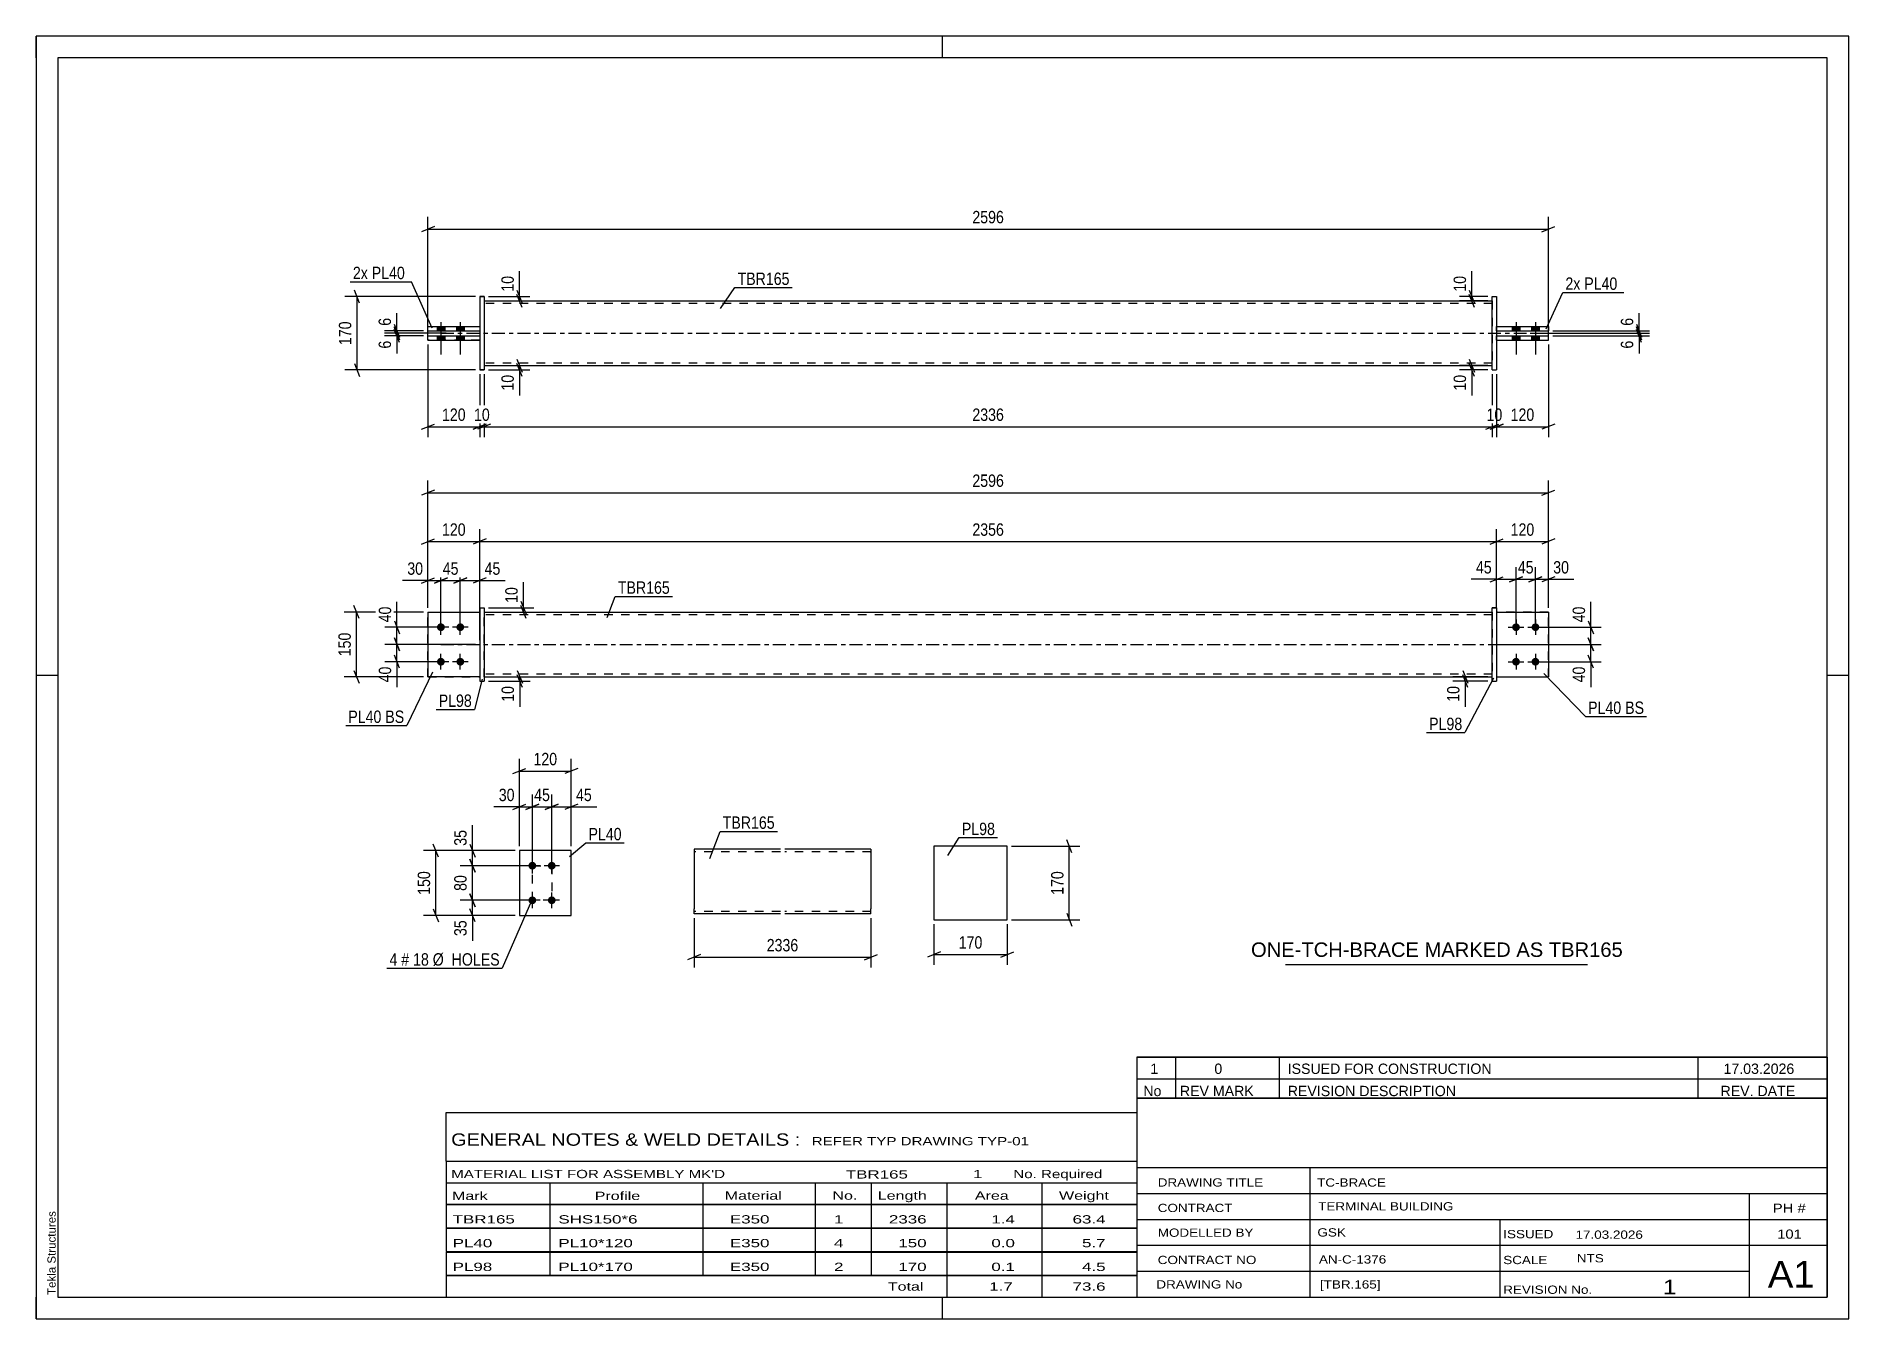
# Paper-space layout 'Layout1' of a CAD drawing. Header units: millimetres. Extents: x 0 to 420, y 0 to 297.
# The model-space entities are those that its viewports show. They can reach past a viewport. Long polylines and large blocks are cut down to what shows.
import ezdxf

# ---------------------------------------------------------------- set-up
doc = ezdxf.new("R2010")
doc.units = ezdxf.units.MM
doc.linetypes.add('DXK_LINE_DOT2', pattern=[3.9198, 1.9599, -1.9599])
doc.linetypes.add('DXK_LINE_DOT3', pattern=[5.9187, 2.979, -0.9799, 0.9799, -0.9799])
doc.layers.add('Viewport layer', color=7, linetype='Continuous', plot=False)
doc.styles.add('Arial', font='ARIAL.TTF', dxfattribs={"height": 0.2})
doc.styles.add('Arial Narrow', font='ARIALN.TTF', dxfattribs={"height": 0.2})

# ---------------------------------------------------------------- blocks, each defined once
blk = doc.blocks.new('Unknown-580582547-1163')
at = {"color": 5, "linetype": 'Continuous'}
for p, q in [((420, 297), (0, 297)), ((0, 297), (0, 0)), ((0, 292), (0, 297)), ((210, 292), (210, 297)), ((420, 0), (420, 297)), ((415, 292), (5, 292)), ((5, 292), (5, 5)), ((415, 5), (415, 292)), ((5, 149), (0, 149)), ((420, 149), (415, 149)), ((0, 0), (0, 5)), ((5, 5), (415, 5)), ((210, 0), (210, 5)), ((0, 0), (420, 0))]:
    blk.add_line(p, q, dxfattribs=at)
at = {"color": 174, "linetype": 'Continuous', "style": 'Arial'}
blk.add_text('Tekla Structures', height=1.9102, rotation=90, dxfattribs=at).set_placement((4.5, 5.5))
blk = doc.blocks.new('Part-580582547-1819 - 1792')
at = {"color": 2, "linetype": 'Continuous'}
for p, q in [((338.4, 163.65), (350.4, 163.65)), ((350.4, 163.65), (350.4, 148.65)), ((338.4, 148.65), (350.4, 148.65))]:
    blk.add_line(p, q, dxfattribs=at)
at = {"color": 7, "linetype": 'DXK_LINE_DOT2'}
blk.add_line((338.4, 163.65), (338.4, 148.65), dxfattribs=at)
blk = doc.blocks.new('Part-580582547-1799 - 1792')
at = {"color": 2, "linetype": 'Continuous'}
for p, q in [((338.4, 164.65), (337.4, 164.65)), ((337.4, 147.65), (337.4, 164.65)), ((338.4, 164.65), (338.4, 147.65)), ((337.4, 147.65), (337.4, 147.65)), ((337.4, 147.65), (338.4, 147.65))]:
    blk.add_line(p, q, dxfattribs=at)
at = {"color": 7, "linetype": 'DXK_LINE_DOT2'}
for p, q in [((337.4, 164.65), (337.4, 164.65)), ((337.4, 164.65), (338.4, 164.65)), ((338.4, 164.65), (338.4, 164.65)), ((337.4, 147.65), (338.4, 147.65))]:
    blk.add_line(p, q, dxfattribs=at)
blk = doc.blocks.new('Part-580582547-1804 - 1792')
at = {"color": 2, "linetype": 'Continuous'}
for p, q in [((90.77, 163.65), (102.77, 163.65)), ((90.77, 163.65), (90.77, 148.65)), ((102.77, 148.65), (90.77, 148.65)), ((90.77, 148.65), (90.77, 148.65))]:
    blk.add_line(p, q, dxfattribs=at)
at = {"color": 7, "linetype": 'DXK_LINE_DOT2'}
for p, q in [((90.77, 163.65), (102.77, 163.65)), ((102.77, 163.65), (102.77, 163.65)), ((102.77, 163.65), (102.77, 148.65)), ((90.77, 148.65), (102.77, 148.65))]:
    blk.add_line(p, q, dxfattribs=at)
blk = doc.blocks.new('Part-580582547-1809 - 1792')
at = {"color": 7, "linetype": 'DXK_LINE_DOT2'}
for p, q in [((90.77, 163.65), (102.77, 163.65)), ((90.77, 163.65), (102.77, 163.65)), ((90.77, 148.65), (90.77, 163.65)), ((102.77, 163.65), (102.77, 163.65)), ((102.77, 163.65), (102.77, 148.65)), ((90.77, 148.65), (102.77, 148.65)), ((102.77, 148.65), (90.77, 148.65)), ((90.77, 148.65), (90.77, 148.65))]:
    blk.add_line(p, q, dxfattribs=at)
blk = doc.blocks.new('Part-580582547-1814 - 1792')
at = {"color": 2, "linetype": 'Continuous'}
for p, q in [((102.77, 164.65), (103.77, 164.65)), ((102.77, 164.65), (102.77, 147.65)), ((103.77, 164.65), (103.77, 164.65)), ((103.77, 164.65), (103.77, 147.65)), ((102.77, 147.65), (103.77, 147.65))]:
    blk.add_line(p, q, dxfattribs=at)
at = {"color": 7, "linetype": 'DXK_LINE_DOT2'}
for p, q in [((102.77, 164.65), (103.77, 164.65)), ((102.77, 147.65), (103.77, 147.65))]:
    blk.add_line(p, q, dxfattribs=at)
blk = doc.blocks.new('Part-580582547-1824 - 1792')
at = {"color": 2, "linetype": 'Continuous'}
for p, q in [((103.77, 163.65), (337.4, 163.65)), ((103.77, 148.65), (337.4, 148.65))]:
    blk.add_line(p, q, dxfattribs=at)
at = {"color": 7, "linetype": 'DXK_LINE_DOT2'}
for p, q in [((103.77, 148.65), (103.77, 163.65)), ((337.4, 163.05), (103.77, 163.05)), ((337.4, 163.65), (337.4, 148.65)), ((337.4, 149.25), (103.77, 149.25))]:
    blk.add_line(p, q, dxfattribs=at)
at = {"color": 7, "linetype": 'DXK_LINE_DOT3'}
blk.add_line((93.77, 156.15), (347.4, 156.15), dxfattribs=at)
blk = doc.blocks.new('Bolt-580582547-1830 - 1792')
at = {"linetype": 'Continuous'}
for points in [[(342.9, 161.05, -1), (342.9, 159.25, -1)], [(347.4, 161.05, -1), (347.4, 159.25, -1)], [(342.9, 153.05, -1), (342.9, 151.25, -1)], [(347.4, 153.05, -1), (347.4, 151.25, -1)]]:
    blk.add_hatch(color=1, dxfattribs=at).paths.add_polyline_path(points)
at = {"color": 1, "linetype": 'Continuous'}
for p, q in [((341.1, 160.15), (344.7, 160.15)), ((342.9, 161.95), (342.9, 158.35)), ((345.6, 160.15), (349.2, 160.15)), ((347.4, 161.95), (347.4, 158.35)), ((341.1, 152.15), (344.7, 152.15)), ((342.9, 153.95), (342.9, 150.35)), ((345.6, 152.15), (349.2, 152.15)), ((347.4, 153.95), (347.4, 150.35))]:
    blk.add_line(p, q, dxfattribs=at)
blk = doc.blocks.new('Bolt-580582547-1831 - 1792')
at = {"linetype": 'Continuous'}
for points in [[(93.77, 161.05), (93.95, 161.03), (94.13, 160.97), (94.3, 160.88), (94.43, 160.75), (94.55, 160.6), (94.62, 160.43), (94.66, 160.24), (94.66, 160.05), (94.62, 159.87), (94.55, 159.7), (94.43, 159.55), (94.3, 159.42), (94.13, 159.33), (93.95, 159.27), (93.77, 159.25), (93.58, 159.27), (93.4, 159.33), (93.24, 159.42), (93.1, 159.55), (92.99, 159.7), (92.91, 159.87), (92.87, 160.05), (92.87, 160.24), (92.91, 160.43), (92.99, 160.6), (93.1, 160.75), (93.24, 160.88), (93.4, 160.97), (93.58, 161.03)], [(98.27, 161.05), (98.45, 161.03), (98.63, 160.97), (98.8, 160.88), (98.93, 160.75), (99.05, 160.6), (99.12, 160.43), (99.16, 160.24), (99.16, 160.05), (99.12, 159.87), (99.05, 159.7), (98.93, 159.55), (98.8, 159.42), (98.63, 159.33), (98.45, 159.27), (98.27, 159.25), (98.08, 159.27), (97.9, 159.33), (97.74, 159.42), (97.6, 159.55), (97.49, 159.7), (97.41, 159.87), (97.37, 160.05), (97.37, 160.24), (97.41, 160.43), (97.49, 160.6), (97.6, 160.75), (97.74, 160.88), (97.9, 160.97), (98.08, 161.03)], [(93.77, 153.05), (93.95, 153.03), (94.13, 152.97), (94.3, 152.88), (94.43, 152.75), (94.55, 152.6), (94.62, 152.43), (94.66, 152.24), (94.66, 152.05), (94.62, 151.87), (94.55, 151.7), (94.43, 151.55), (94.3, 151.42), (94.13, 151.33), (93.95, 151.27), (93.77, 151.25), (93.58, 151.27), (93.4, 151.33), (93.24, 151.42), (93.1, 151.55), (92.99, 151.7), (92.91, 151.87), (92.87, 152.05), (92.87, 152.24), (92.91, 152.43), (92.99, 152.6), (93.1, 152.75), (93.24, 152.88), (93.4, 152.97), (93.58, 153.03)], [(98.27, 153.05), (98.45, 153.03), (98.63, 152.97), (98.8, 152.88), (98.93, 152.75), (99.05, 152.6), (99.12, 152.43), (99.16, 152.24), (99.16, 152.05), (99.12, 151.87), (99.05, 151.7), (98.93, 151.55), (98.8, 151.42), (98.63, 151.33), (98.45, 151.27), (98.27, 151.25), (98.08, 151.27), (97.9, 151.33), (97.74, 151.42), (97.6, 151.55), (97.49, 151.7), (97.41, 151.87), (97.37, 152.05), (97.37, 152.24), (97.41, 152.43), (97.49, 152.6), (97.6, 152.75), (97.74, 152.88), (97.9, 152.97), (98.08, 153.03)]]:
    blk.add_hatch(color=1, dxfattribs=at).paths.add_polyline_path(points)
at = {"color": 1, "linetype": 'Continuous'}
for p, q in [((95.57, 160.15), (91.97, 160.15)), ((93.77, 158.35), (93.77, 161.95)), ((100.07, 160.15), (96.47, 160.15)), ((98.27, 158.35), (98.27, 161.95)), ((95.57, 152.15), (91.97, 152.15)), ((93.77, 150.35), (93.77, 153.95)), ((100.07, 152.15), (96.47, 152.15)), ((98.27, 150.35), (98.27, 153.95))]:
    blk.add_line(p, q, dxfattribs=at)
blk = doc.blocks.new('Part-580582547-1836 - 1792')
at = {"color": 7, "linetype": 'DXK_LINE_DOT2'}
for p, q in [((350.4, 163.65), (338.4, 163.65)), ((338.4, 163.65), (338.4, 148.65)), ((350.4, 148.65), (350.4, 163.65)), ((338.4, 148.65), (350.4, 148.65))]:
    blk.add_line(p, q, dxfattribs=at)
blk = doc.blocks.new('Part-580582547-2124 - 2115')
at = {"color": 2, "linetype": 'Continuous'}
for p, q in [((103.77, 235.72), (337.4, 235.72)), ((103.77, 220.72), (337.4, 220.72))]:
    blk.add_line(p, q, dxfattribs=at)
at = {"color": 7, "linetype": 'DXK_LINE_DOT2'}
for p, q in [((103.77, 235.72), (103.77, 220.72)), ((337.4, 235.72), (337.4, 220.72)), ((337.4, 235.12), (103.77, 235.12)), ((337.4, 221.32), (103.77, 221.32))]:
    blk.add_line(p, q, dxfattribs=at)
at = {"color": 7, "linetype": 'DXK_LINE_DOT3'}
blk.add_line((93.77, 228.22), (347.4, 228.22), dxfattribs=at)
blk = doc.blocks.new('Part-580582547-2125 - 2115')
at = {"color": 2, "linetype": 'Continuous'}
for p, q in [((337.4, 236.72), (337.4, 236.72)), ((337.4, 219.72), (337.4, 236.72)), ((337.4, 236.72), (338.4, 236.72)), ((338.4, 236.72), (338.4, 236.72)), ((338.4, 236.72), (338.4, 219.72)), ((337.4, 219.72), (338.4, 219.72)), ((337.4, 219.72), (337.4, 219.72)), ((338.4, 219.72), (338.4, 219.72))]:
    blk.add_line(p, q, dxfattribs=at)
at = {"color": 7, "linetype": 'DXK_LINE_DOT2'}
for p, q in [((337.4, 236.72), (337.4, 236.72)), ((337.4, 236.72), (338.4, 236.72)), ((337.4, 219.72), (338.4, 219.72))]:
    blk.add_line(p, q, dxfattribs=at)
blk = doc.blocks.new('Bolt-580582547-2118 - 2115')
at = {"linetype": 'Continuous'}
for points in [[(92.87, 228.82), (94.67, 228.82), (94.67, 229.82), (92.87, 229.82)], [(92.87, 228.82), (94.67, 228.82), (94.67, 229.82), (92.87, 229.82)], [(92.87, 226.62), (94.67, 226.62), (94.67, 227.62), (92.87, 227.62)], [(92.87, 226.62), (94.67, 226.62), (94.67, 227.62), (92.87, 227.62)], [(97.37, 228.82), (99.17, 228.82), (99.17, 229.82), (97.37, 229.82)], [(97.37, 228.82), (99.17, 228.82), (99.17, 229.82), (97.37, 229.82)], [(97.37, 226.62), (99.17, 226.62), (99.17, 227.62), (97.37, 227.62)], [(97.37, 226.62), (99.17, 226.62), (99.17, 227.62), (97.37, 227.62)]]:
    blk.add_hatch(color=1, dxfattribs=at).paths.add_polyline_path(points)
at = {"color": 1, "linetype": 'Continuous'}
for p, q in [((92.87, 229.82), (92.87, 228.82)), ((92.87, 229.82), (92.87, 228.82)), ((92.87, 227.62), (92.87, 226.62)), ((92.87, 227.62), (92.87, 226.62)), ((93.77, 230.82), (93.77, 223.32)), ((93.77, 230.82), (93.77, 223.32)), ((94.67, 229.82), (94.67, 228.82)), ((94.67, 229.82), (94.67, 228.82)), ((94.67, 227.62), (94.67, 226.62)), ((94.67, 227.62), (94.67, 226.62)), ((97.37, 229.82), (97.37, 228.82)), ((97.37, 229.82), (97.37, 228.82)), ((97.37, 227.62), (97.37, 226.62)), ((97.37, 227.62), (97.37, 226.62)), ((98.27, 230.82), (98.27, 223.32)), ((98.27, 230.82), (98.27, 223.32)), ((99.17, 229.82), (99.17, 228.82)), ((99.17, 229.82), (99.17, 228.82)), ((99.17, 227.62), (99.17, 226.62)), ((99.17, 227.62), (99.17, 226.62))]:
    blk.add_line(p, q, dxfattribs=at)
blk = doc.blocks.new('Part-580582547-2135 - 2115')
at = {"color": 2, "linetype": 'Continuous'}
for p, q in [((90.77, 229.82), (102.77, 229.82)), ((90.77, 228.82), (90.77, 229.82)), ((90.77, 228.82), (102.77, 228.82)), ((90.77, 228.82), (90.77, 228.82))]:
    blk.add_line(p, q, dxfattribs=at)
at = {"color": 7, "linetype": 'DXK_LINE_DOT2'}
for p, q in [((90.77, 229.82), (102.77, 229.82)), ((90.77, 229.82), (90.77, 229.82)), ((90.77, 228.82), (102.77, 228.82)), ((102.77, 229.82), (102.77, 228.82))]:
    blk.add_line(p, q, dxfattribs=at)
blk = doc.blocks.new('Bolt-580582547-2119 - 2115')
at = {"linetype": 'Continuous'}
for points in [[(343.8, 229.82), (342, 229.82), (342, 228.82), (343.8, 228.82)], [(343.8, 229.82), (342, 229.82), (342, 228.82), (343.8, 228.82)], [(343.8, 227.62), (342, 227.62), (342, 226.62), (343.8, 226.62)], [(343.8, 227.62), (342, 227.62), (342, 226.62), (343.8, 226.62)], [(348.3, 229.82), (346.5, 229.82), (346.5, 228.82), (348.3, 228.82)], [(348.3, 229.82), (346.5, 229.82), (346.5, 228.82), (348.3, 228.82)], [(348.3, 227.62), (346.5, 227.62), (346.5, 226.62), (348.3, 226.62)], [(348.3, 227.62), (346.5, 227.62), (346.5, 226.62), (348.3, 226.62)]]:
    blk.add_hatch(color=1, dxfattribs=at).paths.add_polyline_path(points)
at = {"color": 1, "linetype": 'Continuous'}
for p, q in [((342, 229.82), (342, 228.82)), ((342, 229.82), (342, 228.82)), ((342, 227.62), (342, 226.62)), ((342, 227.62), (342, 226.62)), ((342.9, 230.82), (342.9, 223.32)), ((342.9, 230.82), (342.9, 223.32)), ((343.8, 229.82), (343.8, 228.82)), ((343.8, 229.82), (343.8, 228.82)), ((343.8, 227.62), (343.8, 226.62)), ((343.8, 227.62), (343.8, 226.62)), ((346.5, 229.82), (346.5, 228.82)), ((346.5, 229.82), (346.5, 228.82)), ((346.5, 227.62), (346.5, 226.62)), ((346.5, 227.62), (346.5, 226.62)), ((347.4, 230.82), (347.4, 223.32)), ((347.4, 230.82), (347.4, 223.32)), ((348.3, 229.82), (348.3, 228.82)), ((348.3, 229.82), (348.3, 228.82)), ((348.3, 227.62), (348.3, 226.62)), ((348.3, 227.62), (348.3, 226.62))]:
    blk.add_line(p, q, dxfattribs=at)
blk = doc.blocks.new('Part-580582547-2130 - 2115')
at = {"color": 2, "linetype": 'Continuous'}
for p, q in [((90.77, 227.62), (102.77, 227.62)), ((90.77, 226.62), (90.77, 227.62)), ((90.77, 226.62), (102.77, 226.62)), ((90.77, 226.62), (90.77, 226.62))]:
    blk.add_line(p, q, dxfattribs=at)
at = {"color": 7, "linetype": 'DXK_LINE_DOT2'}
for p, q in [((90.77, 227.62), (102.77, 227.62)), ((102.77, 227.62), (102.77, 226.62)), ((102.77, 226.62), (90.77, 226.62))]:
    blk.add_line(p, q, dxfattribs=at)
blk = doc.blocks.new('Part-580582547-2136 - 2115')
at = {"color": 2, "linetype": 'Continuous'}
for p, q in [((102.77, 236.72), (103.77, 236.72)), ((102.77, 236.72), (102.77, 219.72)), ((103.77, 236.72), (103.77, 236.72)), ((103.77, 236.72), (103.77, 219.72)), ((103.77, 219.72), (102.77, 219.72)), ((102.77, 219.72), (102.77, 219.72))]:
    blk.add_line(p, q, dxfattribs=at)
at = {"color": 7, "linetype": 'DXK_LINE_DOT2'}
for p, q in [((103.77, 236.72), (102.77, 236.72)), ((103.77, 236.72), (103.77, 236.72)), ((102.77, 219.72), (103.77, 219.72))]:
    blk.add_line(p, q, dxfattribs=at)
blk = doc.blocks.new('Part-580582547-2141 - 2115')
at = {"color": 2, "linetype": 'Continuous'}
for p, q in [((338.4, 229.82), (350.4, 229.82)), ((338.4, 228.82), (350.4, 228.82)), ((350.4, 229.82), (350.4, 228.82))]:
    blk.add_line(p, q, dxfattribs=at)
at = {"color": 7, "linetype": 'DXK_LINE_DOT2'}
for p, q in [((338.4, 228.82), (338.4, 229.82)), ((338.4, 229.82), (350.4, 229.82)), ((338.4, 228.82), (350.4, 228.82)), ((350.4, 229.82), (350.4, 229.82))]:
    blk.add_line(p, q, dxfattribs=at)
blk = doc.blocks.new('Part-580582547-2146 - 2115')
at = {"color": 2, "linetype": 'Continuous'}
for p, q in [((338.4, 227.62), (350.4, 227.62)), ((350.4, 226.62), (350.4, 227.62)), ((338.4, 226.62), (350.4, 226.62))]:
    blk.add_line(p, q, dxfattribs=at)
at = {"color": 7, "linetype": 'DXK_LINE_DOT2'}
for p, q in [((338.4, 226.62), (338.4, 227.62)), ((338.4, 227.62), (350.4, 227.62)), ((338.4, 226.62), (350.4, 226.62))]:
    blk.add_line(p, q, dxfattribs=at)
blk = doc.blocks.new('Bolt-580582547-1445 - 1411')
at = {"linetype": 'Continuous'}
for points in [[(114.96, 104.01, -1), (114.96, 105.81, -1)], [(119.46, 104.01, -1), (119.46, 105.81, -1)], [(114.96, 96.01, -1), (114.96, 97.81, -1)], [(119.46, 96.01, -1), (119.46, 97.81, -1)]]:
    blk.add_hatch(color=1, dxfattribs=at).paths.add_polyline_path(points)
at = {"color": 1, "linetype": 'Continuous'}
for p, q in [((114.96, 103.11), (114.96, 106.71)), ((119.46, 103.11), (119.46, 106.71)), ((116.76, 104.91), (113.16, 104.91)), ((121.26, 104.91), (117.66, 104.91)), ((116.76, 96.91), (113.16, 96.91)), ((114.96, 95.11), (114.96, 98.71)), ((121.26, 96.91), (117.66, 96.91)), ((119.46, 95.11), (119.46, 98.71))]:
    blk.add_line(p, q, dxfattribs=at)
blk = doc.blocks.new('Part-580582547-1460 - 1411')
at = {"color": 2, "linetype": 'Continuous'}
for p, q in [((123.96, 108.41), (111.96, 108.41)), ((111.96, 108.41), (111.96, 93.41)), ((123.96, 93.41), (123.96, 108.41)), ((111.96, 93.41), (123.96, 93.41))]:
    blk.add_line(p, q, dxfattribs=at)
blk = doc.blocks.new('Part-580582547-1391 - 1375')
at = {"color": 2, "linetype": 'Continuous'}
for p, q in [((225, 109.41), (208, 109.41)), ((208, 109.41), (208, 92.41)), ((225, 92.41), (225, 109.41)), ((208, 92.41), (225, 92.41))]:
    blk.add_line(p, q, dxfattribs=at)
blk = doc.blocks.new('Part-580582547-1274 - 1255')
at = {"color": 2, "linetype": 'Continuous'}
for p, q in [((172.43, 108.73), (152.43, 108.73)), ((152.43, 108.73), (152.43, 94.93)), ((193.43, 108.73), (173.43, 108.73)), ((193.43, 108.73), (193.43, 94.93)), ((152.43, 94.08), (152.43, 94.93)), ((152.43, 93.82), (152.43, 94.08)), ((152.43, 93.73), (152.43, 93.82)), ((172.43, 93.73), (152.43, 93.73)), ((193.43, 93.73), (173.43, 93.73)), ((193.43, 93.73), (193.43, 94.93))]:
    blk.add_line(p, q, dxfattribs=at)
at = {"color": 7, "linetype": 'DXK_LINE_DOT2'}
for p, q in [((172.43, 108.13), (152.43, 108.13)), ((193.43, 108.13), (173.43, 108.13)), ((193.43, 108.13), (193.43, 108.09)), ((193.43, 108.09), (193.43, 108.13)), ((193.43, 107.99), (193.43, 108.09)), ((193.43, 108.09), (193.43, 107.99)), ((152.43, 94.47), (152.43, 94.93)), ((152.43, 94.08), (152.43, 94.7)), ((152.43, 94.33), (152.43, 94.38)), ((152.43, 94.33), (152.43, 94.38)), ((172.43, 94.33), (152.43, 94.33)), ((152.43, 93.73), (152.43, 93.73)), ((193.43, 94.33), (173.43, 94.33)), ((193.43, 94.38), (193.43, 94.7)), ((193.43, 94.33), (193.43, 94.38))]:
    blk.add_line(p, q, dxfattribs=at)
blk = doc.blocks.new('Rectangle-580582547-1569 - 1411')
at = {"color": 1, "linetype": 'DXK_LINE_DOT2'}
blk.add_lwpolyline([(114.96, 104.91), (119.46, 104.91), (119.46, 96.91), (114.96, 96.91), (114.96, 104.91)], close=True, dxfattribs=at)
blk = doc.blocks.new('StraightDimension-580582547-2011 - 1792')
at = {"color": 7, "linetype": 'Continuous'}
for p, q in [((98.27, 161.15), (98.27, 173.8)), ((102.77, 164.65), (102.77, 173.8)), ((96.77, 170.35), (99.77, 171.55)), ((98.27, 170.95), (102.77, 170.95)), ((104.27, 171.55), (101.27, 170.35))]:
    blk.add_line(p, q, dxfattribs=at)
at = {"color": 0}
blk.add_wipeout([(108.15, 171.7), (108.15, 175.9), (103.29, 175.9), (103.29, 171.7)], dxfattribs=at)
at = {"color": 7, "linetype": 'Continuous'}
blk.add_line((102.77, 170.95), (108.67, 170.95), dxfattribs=at)
blk.add_line((102.77, 170.95), (108.67, 170.95), dxfattribs=at)
at = {"color": 3, "style": 'Arial Narrow'}
blk.add_text('45', height=2.863, dxfattribs=at).set_placement((103.89, 172.3))
blk = doc.blocks.new('StraightDimension-580582547-1863 - 1792')
at = {"color": 7, "linetype": 'Continuous'}
for p, q in [((342.9, 161.15), (342.9, 174.09)), ((347.4, 161.15), (347.4, 174.09)), ((341.4, 170.64), (344.4, 171.84)), ((342.9, 171.24), (347.4, 171.24)), ((348.9, 171.84), (345.9, 170.64))]:
    blk.add_line(p, q, dxfattribs=at)
at = {"color": 0}
blk.add_wipeout([(347.57, 171.99), (347.57, 176.19), (342.72, 176.19), (342.72, 171.99)], dxfattribs=at)
at = {"color": 3, "style": 'Arial Narrow'}
blk.add_text('45', height=2.863, dxfattribs=at).set_placement((343.32, 172.59))
blk = doc.blocks.new('StraightDimension-580582547-1932 - 1792')
at = {"color": 7, "linetype": 'Continuous'}
for p, q in [((338.4, 164.65), (338.4, 182.83)), ((350.4, 164.65), (350.4, 182.83)), ((336.9, 179.38), (339.9, 180.58)), ((338.4, 179.98), (350.4, 179.98)), ((351.9, 180.58), (348.9, 179.38))]:
    blk.add_line(p, q, dxfattribs=at)
at = {"color": 0}
blk.add_wipeout([(347.74, 180.73), (347.74, 184.93), (341.05, 184.93), (341.05, 180.73)], dxfattribs=at)
at = {"color": 3, "style": 'Arial Narrow'}
blk.add_text('120', height=2.863, dxfattribs=at).set_placement((341.65, 181.33))
blk = doc.blocks.new('StraightDimension-580582547-1893 - 1792')
at = {"color": 7, "linetype": 'Continuous'}
for p, q in [((90.77, 164.65), (90.77, 194.15)), ((350.4, 164.65), (350.4, 194.15)), ((92.27, 191.9), (89.27, 190.7)), ((90.77, 191.3), (350.4, 191.3)), ((348.9, 190.7), (351.9, 191.9))]:
    blk.add_line(p, q, dxfattribs=at)
at = {"color": 0}
blk.add_wipeout([(224.84, 192.05), (224.84, 196.25), (216.32, 196.25), (216.32, 192.05)], dxfattribs=at)
at = {"color": 3, "style": 'Arial Narrow'}
blk.add_text('2596', height=2.863, dxfattribs=at).set_placement((216.92, 192.65))
blk = doc.blocks.new('StraightDimension-580582547-2057 - 1792')
at = {"color": 7, "linetype": 'Continuous'}
for p, q in [((101.77, 156.15), (80.74, 156.15)), ((82.99, 157.65), (84.19, 154.65)), ((83.59, 152.15), (83.59, 156.15)), ((92.77, 152.15), (80.74, 152.15)), ((84.19, 150.65), (82.99, 153.65))]:
    blk.add_line(p, q, dxfattribs=at)
at = {"color": 0}
blk.add_wipeout([(82.84, 151.62), (78.64, 151.62), (78.64, 146.77), (82.84, 146.77)], dxfattribs=at)
at = {"color": 7, "linetype": 'Continuous'}
blk.add_line((83.59, 152.15), (83.59, 146.24), dxfattribs=at)
blk.add_line((83.59, 152.15), (83.59, 146.24), dxfattribs=at)
at = {"color": 3, "style": 'Arial Narrow'}
blk.add_text('40', height=2.863, rotation=90.0002, dxfattribs=at).set_placement((82.24, 147.37))
blk = doc.blocks.new('StraightDimension-580582547-2028 - 1792')
at = {"color": 7, "linetype": 'Continuous'}
for p, q in [((74.83, 162.15), (73.63, 165.15)), ((89.77, 163.65), (71.38, 163.65)), ((74.23, 148.65), (74.23, 163.65)), ((89.77, 148.65), (71.38, 148.65)), ((73.63, 150.15), (74.83, 147.15))]:
    blk.add_line(p, q, dxfattribs=at)
at = {"color": 0}
blk.add_wipeout([(73.48, 159.49), (69.28, 159.49), (69.28, 152.81), (73.48, 152.81)], dxfattribs=at)
at = {"color": 3, "style": 'Arial Narrow'}
blk.add_text('150', height=2.863, rotation=90.0002, dxfattribs=at).set_placement((72.88, 153.41))
blk = doc.blocks.new('StraightDimension-580582547-1966 - 1792')
at = {"color": 7, "linetype": 'Continuous'}
for p, q in [((90.77, 164.65), (90.77, 182.83)), ((102.77, 157.15), (102.77, 182.83)), ((89.27, 179.38), (92.27, 180.58)), ((90.77, 179.98), (102.77, 179.98)), ((104.27, 180.58), (101.27, 179.38))]:
    blk.add_line(p, q, dxfattribs=at)
at = {"color": 0}
blk.add_wipeout([(100.11, 180.73), (100.11, 184.93), (93.42, 184.93), (93.42, 180.73)], dxfattribs=at)
at = {"color": 3, "style": 'Arial Narrow'}
blk.add_text('120', height=2.863, dxfattribs=at).set_placement((94.02, 181.33))
blk = doc.blocks.new('StraightDimension-580582547-1838 - 1792')
at = {"color": 7, "linetype": 'Continuous'}
for p, q in [((104.77, 164.65), (115.3, 164.65)), ((112.3, 166.15), (113.5, 163.15)), ((113.5, 162.15), (112.3, 165.15)), ((112.9, 163.65), (112.9, 164.65)), ((104.77, 163.65), (115.3, 163.65))]:
    blk.add_line(p, q, dxfattribs=at)
at = {"color": 0}
blk.add_wipeout([(112.15, 170.03), (107.95, 170.03), (107.95, 165.17), (112.15, 165.17)], dxfattribs=at)
at = {"color": 7, "linetype": 'Continuous'}
blk.add_line((112.9, 164.65), (112.9, 170.55), dxfattribs=at)
blk.add_line((112.9, 164.65), (112.9, 170.55), dxfattribs=at)
at = {"color": 3, "style": 'Arial Narrow'}
blk.add_text('10', height=2.863, rotation=90.0002, dxfattribs=at).set_placement((111.55, 165.77))
blk = doc.blocks.new('StraightDimension-580582547-1847 - 1792')
at = {"color": 7, "linetype": 'Continuous'}
for p, q in [((347.4, 161.15), (347.4, 174.09)), ((350.4, 164.65), (350.4, 174.09)), ((345.9, 170.64), (348.9, 171.84)), ((347.4, 171.24), (350.4, 171.24)), ((351.9, 171.84), (348.9, 170.64))]:
    blk.add_line(p, q, dxfattribs=at)
at = {"color": 0}
blk.add_wipeout([(355.78, 171.99), (355.78, 176.19), (350.92, 176.19), (350.92, 171.99)], dxfattribs=at)
at = {"color": 7, "linetype": 'Continuous'}
blk.add_line((350.4, 171.24), (356.3, 171.24), dxfattribs=at)
blk.add_line((350.4, 171.24), (356.3, 171.24), dxfattribs=at)
at = {"color": 3, "style": 'Arial Narrow'}
blk.add_text('30', height=2.863, dxfattribs=at).set_placement((351.52, 172.59))
blk = doc.blocks.new('StraightDimension-580582547-1876 - 1792')
at = {"color": 7, "linetype": 'Continuous'}
for p, q in [((338.4, 164.65), (338.4, 174.09)), ((342.9, 161.15), (342.9, 174.09)), ((336.9, 170.64), (339.9, 171.84)), ((338.4, 171.24), (342.9, 171.24)), ((344.4, 171.84), (341.4, 170.64))]:
    blk.add_line(p, q, dxfattribs=at)
at = {"color": 0}
blk.add_wipeout([(337.87, 171.99), (337.87, 176.19), (333.01, 176.19), (333.01, 171.99)], dxfattribs=at)
at = {"color": 7, "linetype": 'Continuous'}
blk.add_line((338.4, 171.24), (332.49, 171.24), dxfattribs=at)
blk.add_line((338.4, 171.24), (332.49, 171.24), dxfattribs=at)
at = {"color": 3, "style": 'Arial Narrow'}
blk.add_text('45', height=2.863, dxfattribs=at).set_placement((333.61, 172.59))
blk = doc.blocks.new('StraightDimension-580582547-2076 - 1792')
at = {"color": 7, "linetype": 'Continuous'}
for p, q in [((336.4, 148.65), (328.29, 148.65)), ((336.4, 147.65), (328.29, 147.65)), ((330.54, 150.15), (331.74, 147.15)), ((331.74, 146.15), (330.54, 149.15)), ((331.14, 147.65), (331.14, 148.65))]:
    blk.add_line(p, q, dxfattribs=at)
at = {"color": 0}
blk.add_wipeout([(330.39, 147.12), (326.19, 147.12), (326.19, 142.27), (330.39, 142.27)], dxfattribs=at)
at = {"color": 7, "linetype": 'Continuous'}
blk.add_line((331.14, 147.65), (331.14, 141.74), dxfattribs=at)
blk.add_line((331.14, 147.65), (331.14, 141.74), dxfattribs=at)
at = {"color": 3, "style": 'Arial Narrow'}
blk.add_text('10', height=2.863, rotation=90.0002, dxfattribs=at).set_placement((329.79, 142.87))
blk = doc.blocks.new('StraightDimension-580582547-1913 - 1792')
at = {"color": 7, "linetype": 'Continuous'}
for p, q in [((348.4, 160.15), (362.64, 160.15)), ((359.64, 161.65), (360.84, 158.65)), ((360.24, 156.15), (360.24, 160.15)), ((339.4, 156.15), (362.64, 156.15)), ((360.84, 154.65), (359.64, 157.65))]:
    blk.add_line(p, q, dxfattribs=at)
at = {"color": 0}
blk.add_wipeout([(359.49, 165.53), (355.29, 165.53), (355.29, 160.67), (359.49, 160.67)], dxfattribs=at)
at = {"color": 7, "linetype": 'Continuous'}
blk.add_line((360.24, 160.15), (360.24, 166.05), dxfattribs=at)
blk.add_line((360.24, 160.15), (360.24, 166.05), dxfattribs=at)
at = {"color": 3, "style": 'Arial Narrow'}
blk.add_text('40', height=2.863, rotation=90.0002, dxfattribs=at).set_placement((358.89, 161.27))
blk = doc.blocks.new('StraightDimension-580582547-1922 - 1792')
at = {"color": 7, "linetype": 'Continuous'}
for p, q in [((339.4, 156.15), (362.64, 156.15)), ((359.64, 157.65), (360.84, 154.65)), ((360.24, 152.15), (360.24, 156.15)), ((348.4, 152.15), (362.64, 152.15)), ((360.84, 150.65), (359.64, 153.65))]:
    blk.add_line(p, q, dxfattribs=at)
at = {"color": 0}
blk.add_wipeout([(359.49, 151.62), (355.29, 151.62), (355.29, 146.77), (359.49, 146.77)], dxfattribs=at)
at = {"color": 7, "linetype": 'Continuous'}
blk.add_line((360.24, 152.15), (360.24, 146.24), dxfattribs=at)
blk.add_line((360.24, 152.15), (360.24, 146.24), dxfattribs=at)
at = {"color": 3, "style": 'Arial Narrow'}
blk.add_text('40', height=2.863, rotation=90.0002, dxfattribs=at).set_placement((358.89, 147.37))
blk = doc.blocks.new('StraightDimension-580582547-1951 - 1792')
at = {"color": 7, "linetype": 'Continuous'}
for p, q in [((102.77, 157.15), (102.77, 182.83)), ((338.4, 164.65), (338.4, 182.83)), ((104.27, 180.58), (101.27, 179.38)), ((102.77, 179.98), (338.4, 179.98)), ((336.9, 179.38), (339.9, 180.58))]:
    blk.add_line(p, q, dxfattribs=at)
at = {"color": 0}
blk.add_wipeout([(224.84, 180.73), (224.84, 184.93), (216.32, 184.93), (216.32, 180.73)], dxfattribs=at)
at = {"color": 3, "style": 'Arial Narrow'}
blk.add_text('2356', height=2.863, dxfattribs=at).set_placement((216.92, 181.33))
blk = doc.blocks.new('StraightDimension-580582547-1982 - 1792')
at = {"color": 7, "linetype": 'Continuous'}
for p, q in [((90.77, 164.65), (90.77, 173.8)), ((93.77, 161.15), (93.77, 173.8)), ((89.27, 170.35), (92.27, 171.55)), ((90.77, 170.95), (93.77, 170.95)), ((95.27, 171.55), (92.27, 170.35))]:
    blk.add_line(p, q, dxfattribs=at)
at = {"color": 0}
blk.add_wipeout([(90.24, 171.7), (90.24, 175.9), (85.38, 175.9), (85.38, 171.7)], dxfattribs=at)
at = {"color": 7, "linetype": 'Continuous'}
blk.add_line((90.77, 170.95), (84.86, 170.95), dxfattribs=at)
blk.add_line((90.77, 170.95), (84.86, 170.95), dxfattribs=at)
at = {"color": 3, "style": 'Arial Narrow'}
blk.add_text('30', height=2.863, dxfattribs=at).set_placement((85.98, 172.3))
blk = doc.blocks.new('StraightDimension-580582547-1998 - 1792')
at = {"color": 7, "linetype": 'Continuous'}
for p, q in [((93.77, 161.15), (93.77, 173.8)), ((98.27, 161.15), (98.27, 173.8)), ((92.27, 170.35), (95.27, 171.55)), ((93.77, 170.95), (98.27, 170.95)), ((99.77, 171.55), (96.77, 170.35))]:
    blk.add_line(p, q, dxfattribs=at)
at = {"color": 0}
blk.add_wipeout([(98.44, 171.7), (98.44, 175.9), (93.59, 175.9), (93.59, 171.7)], dxfattribs=at)
at = {"color": 3, "style": 'Arial Narrow'}
blk.add_text('45', height=2.863, dxfattribs=at).set_placement((94.19, 172.3))
blk = doc.blocks.new('StraightDimension-580582547-2048 - 1792')
at = {"color": 7, "linetype": 'Continuous'}
for p, q in [((92.77, 160.15), (80.74, 160.15)), ((82.99, 161.65), (84.19, 158.65)), ((83.59, 156.15), (83.59, 160.15)), ((101.77, 156.15), (80.74, 156.15)), ((84.19, 154.65), (82.99, 157.65))]:
    blk.add_line(p, q, dxfattribs=at)
at = {"color": 0}
blk.add_wipeout([(82.84, 165.53), (78.64, 165.53), (78.64, 160.67), (82.84, 160.67)], dxfattribs=at)
at = {"color": 7, "linetype": 'Continuous'}
blk.add_line((83.59, 160.15), (83.59, 166.05), dxfattribs=at)
blk.add_line((83.59, 160.15), (83.59, 166.05), dxfattribs=at)
at = {"color": 3, "style": 'Arial Narrow'}
blk.add_text('40', height=2.863, rotation=90.0002, dxfattribs=at).set_placement((82.24, 161.27))
blk = doc.blocks.new('StraightDimension-580582547-2067 - 1792')
at = {"color": 7, "linetype": 'Continuous'}
for p, q in [((104.77, 148.65), (114.44, 148.65)), ((104.77, 147.65), (114.44, 147.65)), ((111.44, 150.15), (112.64, 147.15)), ((112.64, 146.15), (111.44, 149.15)), ((112.04, 147.65), (112.04, 148.65))]:
    blk.add_line(p, q, dxfattribs=at)
at = {"color": 0}
blk.add_wipeout([(111.29, 147.12), (107.09, 147.12), (107.09, 142.27), (111.29, 142.27)], dxfattribs=at)
at = {"color": 7, "linetype": 'Continuous'}
blk.add_line((112.04, 147.65), (112.04, 141.74), dxfattribs=at)
blk.add_line((112.04, 147.65), (112.04, 141.74), dxfattribs=at)
at = {"color": 3, "style": 'Arial Narrow'}
blk.add_text('10', height=2.863, rotation=90.0002, dxfattribs=at).set_placement((110.69, 142.87))
blk = doc.blocks.new('StraightDimension-580582547-2182 - 2115')
at = {"color": 7, "linetype": 'Continuous'}
for p, q in [((103.77, 218.72), (103.77, 204.18)), ((337.4, 218.72), (337.4, 204.18)), ((105.27, 207.18), (102.27, 205.98)), ((103.77, 206.58), (337.4, 206.58)), ((335.9, 205.98), (338.9, 207.18))]:
    blk.add_line(p, q, dxfattribs=at)
at = {"color": 0}
blk.add_wipeout([(224.84, 207.33), (224.84, 211.53), (216.32, 211.53), (216.32, 207.33)], dxfattribs=at)
at = {"color": 3, "style": 'Arial Narrow'}
blk.add_text('2336', height=2.863, dxfattribs=at).set_placement((216.92, 207.93))
blk = doc.blocks.new('StraightDimension-580582547-2199 - 2115')
at = {"color": 7, "linetype": 'Continuous'}
for p, q in [((90.77, 225.62), (90.77, 204.18)), ((102.77, 218.72), (102.77, 204.18)), ((89.27, 205.98), (92.27, 207.18)), ((90.77, 206.58), (102.77, 206.58)), ((104.27, 207.18), (101.27, 205.98))]:
    blk.add_line(p, q, dxfattribs=at)
at = {"color": 0}
blk.add_wipeout([(100.11, 207.33), (100.11, 211.53), (93.42, 211.53), (93.42, 207.33)], dxfattribs=at)
at = {"color": 3, "style": 'Arial Narrow'}
blk.add_text('120', height=2.863, dxfattribs=at).set_placement((94.02, 207.93))
blk = doc.blocks.new('StraightDimension-580582547-2250 - 2115')
at = {"color": 7, "linetype": 'Continuous'}
for p, q in [((346.15, 228.22), (373.8, 228.22)), ((351.4, 227.62), (373.8, 227.62)), ((370.8, 229.72), (372, 226.72)), ((372, 226.12), (370.8, 229.12)), ((371.4, 227.62), (371.4, 228.22))]:
    blk.add_line(p, q, dxfattribs=at)
at = {"color": 0}
blk.add_wipeout([(370.65, 227.1), (366.45, 227.1), (366.45, 224.07), (370.65, 224.07)], dxfattribs=at)
at = {"color": 7, "linetype": 'Continuous'}
blk.add_line((371.4, 227.62), (371.4, 223.55), dxfattribs=at)
blk.add_line((371.4, 227.62), (371.4, 223.55), dxfattribs=at)
at = {"color": 3, "style": 'Arial Narrow'}
blk.add_text('6', height=2.86, rotation=90.0002, dxfattribs=at).set_placement((370.05, 224.67))
blk = doc.blocks.new('StraightDimension-580582547-2148 - 2115')
at = {"color": 7, "linetype": 'Continuous'}
for p, q in [((104.77, 220.72), (114.4, 220.72)), ((104.77, 219.72), (114.4, 219.72)), ((111.4, 222.22), (112.6, 219.22)), ((112.6, 218.22), (111.4, 221.22)), ((112, 219.72), (112, 220.72))]:
    blk.add_line(p, q, dxfattribs=at)
at = {"color": 0}
blk.add_wipeout([(111.25, 219.2), (107.05, 219.2), (107.05, 214.34), (111.25, 214.34)], dxfattribs=at)
at = {"color": 7, "linetype": 'Continuous'}
blk.add_line((112, 219.72), (112, 213.82), dxfattribs=at)
blk.add_line((112, 219.72), (112, 213.82), dxfattribs=at)
at = {"color": 3, "style": 'Arial Narrow'}
blk.add_text('10', height=2.863, rotation=90.0002, dxfattribs=at).set_placement((110.65, 214.94))
blk = doc.blocks.new('StraightDimension-580582547-2158 - 2115')
at = {"color": 7, "linetype": 'Continuous'}
for p, q in [((101.77, 236.72), (71.49, 236.72)), ((74.94, 235.22), (73.74, 238.22)), ((74.34, 219.72), (74.34, 236.72)), ((101.77, 219.72), (71.49, 219.72)), ((73.74, 221.22), (74.94, 218.22))]:
    blk.add_line(p, q, dxfattribs=at)
at = {"color": 0}
blk.add_wipeout([(73.59, 231.57), (69.39, 231.57), (69.39, 224.88), (73.59, 224.88)], dxfattribs=at)
at = {"color": 3, "style": 'Arial Narrow'}
blk.add_text('170', height=2.863, rotation=90.0002, dxfattribs=at).set_placement((72.99, 225.48))
blk = doc.blocks.new('StraightDimension-580582547-2171 - 2115')
at = {"color": 7, "linetype": 'Continuous'}
for p, q in [((92.27, 252.94), (89.27, 251.74)), ((90.77, 227.62), (90.77, 255.19)), ((90.77, 252.34), (350.4, 252.34)), ((348.9, 251.74), (351.9, 252.94)), ((350.4, 227.62), (350.4, 255.19))]:
    blk.add_line(p, q, dxfattribs=at)
at = {"color": 0}
blk.add_wipeout([(224.84, 253.09), (224.84, 257.29), (216.32, 257.29), (216.32, 253.09)], dxfattribs=at)
at = {"color": 3, "style": 'Arial Narrow'}
blk.add_text('2596', height=2.863, dxfattribs=at).set_placement((216.92, 253.69))
blk = doc.blocks.new('StraightDimension-580582547-2190 - 2115')
at = {"color": 7, "linetype": 'Continuous'}
for p, q in [((102.77, 218.72), (102.77, 204.18)), ((103.77, 218.72), (103.77, 204.18)), ((101.27, 205.98), (104.27, 207.18)), ((105.27, 207.18), (102.27, 205.98)), ((102.77, 206.58), (103.77, 206.58))]:
    blk.add_line(p, q, dxfattribs=at)
at = {"color": 0}
blk.add_wipeout([(105.69, 207.33), (105.69, 211.53), (100.84, 211.53), (100.84, 207.33)], dxfattribs=at)
at = {"color": 3, "style": 'Arial Narrow'}
blk.add_text('10', height=2.863, dxfattribs=at).set_placement((101.44, 207.93))
blk = doc.blocks.new('StraightDimension-580582547-2209 - 2115')
at = {"color": 7, "linetype": 'Continuous'}
for p, q in [((337.4, 218.72), (337.4, 204.18)), ((338.4, 218.72), (338.4, 204.18)), ((335.9, 205.98), (338.9, 207.18)), ((339.9, 207.18), (336.9, 205.98)), ((337.4, 206.58), (338.4, 206.58))]:
    blk.add_line(p, q, dxfattribs=at)
at = {"color": 0}
blk.add_wipeout([(340.32, 207.33), (340.32, 211.53), (335.47, 211.53), (335.47, 207.33)], dxfattribs=at)
at = {"color": 3, "style": 'Arial Narrow'}
blk.add_text('10', height=2.863, dxfattribs=at).set_placement((336.07, 207.93))
blk = doc.blocks.new('StraightDimension-580582547-2218 - 2115')
at = {"color": 7, "linetype": 'Continuous'}
for p, q in [((350.4, 225.62), (350.4, 204.18)), ((338.4, 218.72), (338.4, 204.18)), ((336.9, 205.98), (339.9, 207.18)), ((338.4, 206.58), (350.4, 206.58)), ((351.9, 207.18), (348.9, 205.98))]:
    blk.add_line(p, q, dxfattribs=at)
at = {"color": 0}
blk.add_wipeout([(347.74, 207.33), (347.74, 211.53), (341.05, 211.53), (341.05, 207.33)], dxfattribs=at)
at = {"color": 3, "style": 'Arial Narrow'}
blk.add_text('120', height=2.863, dxfattribs=at).set_placement((341.65, 207.93))
blk = doc.blocks.new('StraightDimension-580582547-2229 - 2115')
at = {"color": 7, "linetype": 'Continuous'}
for p, q in [((336.4, 220.72), (329.81, 220.72)), ((336.4, 219.72), (329.81, 219.72)), ((332.06, 222.22), (333.26, 219.22)), ((333.26, 218.22), (332.06, 221.22)), ((332.66, 219.72), (332.66, 220.72))]:
    blk.add_line(p, q, dxfattribs=at)
at = {"color": 0}
blk.add_wipeout([(331.91, 219.2), (327.71, 219.2), (327.71, 214.34), (331.91, 214.34)], dxfattribs=at)
at = {"color": 7, "linetype": 'Continuous'}
blk.add_line((332.66, 219.72), (332.66, 213.82), dxfattribs=at)
blk.add_line((332.66, 219.72), (332.66, 213.82), dxfattribs=at)
at = {"color": 3, "style": 'Arial Narrow'}
blk.add_text('10', height=2.863, rotation=90.0002, dxfattribs=at).set_placement((331.31, 214.94))
blk = doc.blocks.new('StraightDimension-580582547-2239 - 2115')
at = {"color": 7, "linetype": 'Continuous'}
for p, q in [((104.77, 236.72), (114.4, 236.72)), ((104.77, 235.72), (114.4, 235.72)), ((111.4, 238.22), (112.6, 235.22)), ((112.6, 234.22), (111.4, 237.22)), ((112, 235.72), (112, 236.72))]:
    blk.add_line(p, q, dxfattribs=at)
at = {"color": 0}
blk.add_wipeout([(111.25, 242.1), (107.05, 242.1), (107.05, 237.25), (111.25, 237.25)], dxfattribs=at)
at = {"color": 7, "linetype": 'Continuous'}
blk.add_line((112, 236.72), (112, 242.63), dxfattribs=at)
blk.add_line((112, 236.72), (112, 242.63), dxfattribs=at)
at = {"color": 3, "style": 'Arial Narrow'}
blk.add_text('10', height=2.863, rotation=90.0002, dxfattribs=at).set_placement((110.65, 237.85))
blk = doc.blocks.new('StraightDimension-580582547-2259 - 2115')
at = {"color": 7, "linetype": 'Continuous'}
for p, q in [((346.15, 228.22), (373.8, 228.22)), ((351.4, 228.82), (373.8, 228.82)), ((370.8, 230.32), (372, 227.32)), ((372, 226.72), (370.8, 229.72)), ((371.4, 228.22), (371.4, 228.82))]:
    blk.add_line(p, q, dxfattribs=at)
at = {"color": 0}
blk.add_wipeout([(370.65, 232.38), (366.45, 232.38), (366.45, 229.35), (370.65, 229.35)], dxfattribs=at)
at = {"color": 7, "linetype": 'Continuous'}
blk.add_line((371.4, 228.82), (371.4, 232.9), dxfattribs=at)
blk.add_line((371.4, 228.82), (371.4, 232.9), dxfattribs=at)
at = {"color": 3, "style": 'Arial Narrow'}
blk.add_text('6', height=2.86, rotation=90.0002, dxfattribs=at).set_placement((370.05, 229.95))
blk = doc.blocks.new('StraightDimension-580582547-2268 - 2115')
at = {"color": 7, "linetype": 'Continuous'}
for p, q in [((336.4, 236.72), (329.81, 236.72)), ((336.4, 235.72), (329.81, 235.72)), ((332.06, 238.22), (333.26, 235.22)), ((333.26, 234.22), (332.06, 237.22)), ((332.66, 235.72), (332.66, 236.72))]:
    blk.add_line(p, q, dxfattribs=at)
at = {"color": 0}
blk.add_wipeout([(331.91, 242.1), (327.71, 242.1), (327.71, 237.25), (331.91, 237.25)], dxfattribs=at)
at = {"color": 7, "linetype": 'Continuous'}
blk.add_line((332.66, 236.72), (332.66, 242.63), dxfattribs=at)
blk.add_line((332.66, 236.72), (332.66, 242.63), dxfattribs=at)
at = {"color": 3, "style": 'Arial Narrow'}
blk.add_text('10', height=2.863, rotation=90.0002, dxfattribs=at).set_placement((331.31, 237.85))
blk = doc.blocks.new('StraightDimension-580582547-2279 - 2115')
at = {"color": 7, "linetype": 'Continuous'}
for p, q in [((95.02, 228.22), (80.7, 228.22)), ((89.77, 227.62), (80.7, 227.62)), ((82.95, 229.72), (84.15, 226.72)), ((84.15, 226.12), (82.95, 229.12)), ((83.55, 227.62), (83.55, 228.22))]:
    blk.add_line(p, q, dxfattribs=at)
at = {"color": 0}
blk.add_wipeout([(82.8, 227.1), (78.6, 227.1), (78.6, 224.07), (82.8, 224.07)], dxfattribs=at)
at = {"color": 7, "linetype": 'Continuous'}
blk.add_line((83.55, 227.62), (83.55, 223.55), dxfattribs=at)
blk.add_line((83.55, 227.62), (83.55, 223.55), dxfattribs=at)
at = {"color": 3, "style": 'Arial Narrow'}
blk.add_text('6', height=2.86, rotation=90.0002, dxfattribs=at).set_placement((82.2, 224.67))
blk = doc.blocks.new('StraightDimension-580582547-2289 - 2115')
at = {"color": 7, "linetype": 'Continuous'}
for p, q in [((89.77, 228.82), (80.7, 228.82)), ((95.02, 228.22), (80.7, 228.22)), ((82.95, 230.32), (84.15, 227.32)), ((84.15, 226.72), (82.95, 229.72)), ((83.55, 228.22), (83.55, 228.82))]:
    blk.add_line(p, q, dxfattribs=at)
at = {"color": 0}
blk.add_wipeout([(82.8, 232.38), (78.6, 232.38), (78.6, 229.35), (82.8, 229.35)], dxfattribs=at)
at = {"color": 7, "linetype": 'Continuous'}
blk.add_line((83.55, 228.82), (83.55, 232.9), dxfattribs=at)
blk.add_line((83.55, 228.82), (83.55, 232.9), dxfattribs=at)
at = {"color": 3, "style": 'Arial Narrow'}
blk.add_text('6', height=2.86, rotation=90.0002, dxfattribs=at).set_placement((82.2, 229.95))
blk = doc.blocks.new('StraightDimension-580582547-1556 - 1411')
at = {"color": 7, "linetype": 'Continuous'}
for p, q in [((113.96, 96.91), (98.22, 96.91)), ((100.47, 98.41), (101.67, 95.41)), ((101.07, 93.41), (101.07, 96.91)), ((110.96, 93.41), (98.22, 93.41)), ((101.67, 91.91), (100.47, 94.91))]:
    blk.add_line(p, q, dxfattribs=at)
at = {"color": 0}
blk.add_wipeout([(100.32, 92.88), (96.12, 92.88), (96.12, 88.02), (100.32, 88.02)], dxfattribs=at)
at = {"color": 7, "linetype": 'Continuous'}
blk.add_line((101.07, 93.41), (101.07, 87.5), dxfattribs=at)
blk.add_line((101.07, 93.41), (101.07, 87.5), dxfattribs=at)
at = {"color": 3, "style": 'Arial Narrow'}
blk.add_text('35', height=2.863, rotation=90.0002, dxfattribs=at).set_placement((99.72, 88.62))
blk = doc.blocks.new('StraightDimension-580582547-1492 - 1411')
at = {"color": 7, "linetype": 'Continuous'}
for p, q in [((113.46, 117.93), (116.46, 119.13)), ((114.96, 105.91), (114.96, 121.38)), ((114.96, 118.53), (119.46, 118.53)), ((120.96, 119.13), (117.96, 117.93)), ((119.46, 105.91), (119.46, 121.38))]:
    blk.add_line(p, q, dxfattribs=at)
at = {"color": 0}
blk.add_wipeout([(119.64, 119.28), (119.64, 123.48), (114.78, 123.48), (114.78, 119.28)], dxfattribs=at)
at = {"color": 3, "style": 'Arial Narrow'}
blk.add_text('45', height=2.863, dxfattribs=at).set_placement((115.38, 119.88))
blk = doc.blocks.new('StraightDimension-580582547-1462 - 1411')
at = {"color": 7, "linetype": 'Continuous'}
for p, q in [((110.46, 126.23), (113.46, 127.43)), ((111.96, 109.41), (111.96, 129.68)), ((111.96, 126.83), (123.96, 126.83)), ((125.46, 127.43), (122.46, 126.23)), ((123.96, 109.41), (123.96, 129.68))]:
    blk.add_line(p, q, dxfattribs=at)
at = {"color": 0}
blk.add_wipeout([(121.3, 127.58), (121.3, 131.78), (114.62, 131.78), (114.62, 127.58)], dxfattribs=at)
at = {"color": 3, "style": 'Arial Narrow'}
blk.add_text('120', height=2.863, dxfattribs=at).set_placement((115.22, 128.18))
blk = doc.blocks.new('StraightDimension-580582547-1479 - 1411')
at = {"color": 7, "linetype": 'Continuous'}
for p, q in [((117.96, 117.93), (120.96, 119.13)), ((119.46, 105.91), (119.46, 121.38)), ((119.46, 118.53), (123.96, 118.53)), ((125.46, 119.13), (122.46, 117.93)), ((123.96, 109.41), (123.96, 121.38))]:
    blk.add_line(p, q, dxfattribs=at)
at = {"color": 0}
blk.add_wipeout([(129.34, 119.28), (129.34, 123.48), (124.48, 123.48), (124.48, 119.28)], dxfattribs=at)
at = {"color": 7, "linetype": 'Continuous'}
blk.add_line((123.96, 118.53), (129.87, 118.53), dxfattribs=at)
blk.add_line((123.96, 118.53), (129.87, 118.53), dxfattribs=at)
at = {"color": 3, "style": 'Arial Narrow'}
blk.add_text('45', height=2.863, dxfattribs=at).set_placement((125.08, 119.88))
blk = doc.blocks.new('StraightDimension-580582547-1502 - 1411')
at = {"color": 7, "linetype": 'Continuous'}
for p, q in [((110.46, 117.93), (113.46, 119.13)), ((111.96, 109.41), (111.96, 121.38)), ((111.96, 118.53), (114.96, 118.53)), ((116.46, 119.13), (113.46, 117.93)), ((114.96, 105.91), (114.96, 121.38))]:
    blk.add_line(p, q, dxfattribs=at)
at = {"color": 0}
blk.add_wipeout([(111.43, 119.28), (111.43, 123.48), (106.58, 123.48), (106.58, 119.28)], dxfattribs=at)
at = {"color": 7, "linetype": 'Continuous'}
blk.add_line((111.96, 118.53), (106.05, 118.53), dxfattribs=at)
blk.add_line((111.96, 118.53), (106.05, 118.53), dxfattribs=at)
at = {"color": 3, "style": 'Arial Narrow'}
blk.add_text('30', height=2.863, dxfattribs=at).set_placement((107.18, 119.88))
blk = doc.blocks.new('StraightDimension-580582547-1516 - 1411')
at = {"color": 7, "linetype": 'Continuous'}
for p, q in [((93.21, 106.91), (92.01, 109.91)), ((110.96, 108.41), (89.76, 108.41)), ((92.61, 93.41), (92.61, 108.41)), ((110.96, 93.41), (89.76, 93.41)), ((92.01, 94.91), (93.21, 91.91))]:
    blk.add_line(p, q, dxfattribs=at)
at = {"color": 0}
blk.add_wipeout([(91.86, 104.25), (87.66, 104.25), (87.66, 97.56), (91.86, 97.56)], dxfattribs=at)
at = {"color": 3, "style": 'Arial Narrow'}
blk.add_text('150', height=2.863, rotation=90.0002, dxfattribs=at).set_placement((91.26, 98.16))
blk = doc.blocks.new('StraightDimension-580582547-1533 - 1411')
at = {"color": 7, "linetype": 'Continuous'}
for p, q in [((100.47, 109.91), (101.67, 106.91)), ((110.96, 108.41), (98.22, 108.41)), ((101.67, 103.41), (100.47, 106.41)), ((101.07, 104.91), (101.07, 108.41)), ((113.96, 104.91), (98.22, 104.91))]:
    blk.add_line(p, q, dxfattribs=at)
at = {"color": 0}
blk.add_wipeout([(100.32, 113.79), (96.12, 113.79), (96.12, 108.93), (100.32, 108.93)], dxfattribs=at)
at = {"color": 7, "linetype": 'Continuous'}
blk.add_line((101.07, 108.41), (101.07, 114.31), dxfattribs=at)
blk.add_line((101.07, 108.41), (101.07, 114.31), dxfattribs=at)
at = {"color": 3, "style": 'Arial Narrow'}
blk.add_text('35', height=2.863, rotation=90.0002, dxfattribs=at).set_placement((99.72, 109.53))
blk = doc.blocks.new('StraightDimension-580582547-1546 - 1411')
at = {"color": 7, "linetype": 'Continuous'}
for p, q in [((100.47, 106.41), (101.67, 103.41)), ((113.96, 104.91), (98.22, 104.91)), ((101.07, 96.91), (101.07, 104.91)), ((113.96, 96.91), (98.22, 96.91)), ((101.67, 95.41), (100.47, 98.41))]:
    blk.add_line(p, q, dxfattribs=at)
at = {"color": 0}
blk.add_wipeout([(100.32, 103.33), (96.12, 103.33), (96.12, 98.48), (100.32, 98.48)], dxfattribs=at)
at = {"color": 3, "style": 'Arial Narrow'}
blk.add_text('80', height=2.863, rotation=90.0002, dxfattribs=at).set_placement((99.72, 99.08))
blk = doc.blocks.new('StraightDimension-580582547-1403 - 1375')
at = {"color": 7, "linetype": 'Continuous'}
for p, q in [((208, 91.41), (208, 81.96)), ((225, 91.41), (225, 81.96)), ((209.5, 84.96), (206.5, 83.76)), ((208, 84.36), (225, 84.36)), ((223.5, 83.76), (226.5, 84.96))]:
    blk.add_line(p, q, dxfattribs=at)
at = {"color": 0}
blk.add_wipeout([(219.84, 85.11), (219.84, 89.31), (213.16, 89.31), (213.16, 85.11)], dxfattribs=at)
at = {"color": 3, "style": 'Arial Narrow'}
blk.add_text('170', height=2.863, dxfattribs=at).set_placement((213.76, 85.71))
blk = doc.blocks.new('StraightDimension-580582547-1393 - 1375')
at = {"color": 7, "linetype": 'Continuous'}
for p, q in [((226, 109.41), (241.79, 109.41)), ((239.99, 107.91), (238.79, 110.91)), ((239.39, 92.41), (239.39, 109.41)), ((226, 92.41), (241.79, 92.41)), ((238.79, 93.91), (239.99, 90.91))]:
    blk.add_line(p, q, dxfattribs=at)
at = {"color": 0}
blk.add_wipeout([(238.64, 104.25), (234.44, 104.25), (234.44, 97.56), (238.64, 97.56)], dxfattribs=at)
at = {"color": 3, "style": 'Arial Narrow'}
blk.add_text('170', height=2.863, rotation=90.0002, dxfattribs=at).set_placement((238.04, 98.16))
blk = doc.blocks.new('StraightDimension-580582547-1354 - 1255')
at = {"color": 7, "linetype": 'Continuous'}
for p, q in [((152.43, 92.73), (152.43, 81.33)), ((193.43, 92.73), (193.43, 81.33)), ((153.93, 84.33), (150.93, 83.13)), ((191.93, 83.13), (194.93, 84.33)), ((152.43, 83.73), (193.43, 83.73))]:
    blk.add_line(p, q, dxfattribs=at)
at = {"color": 0}
blk.add_wipeout([(177.19, 84.48), (177.19, 88.68), (168.67, 88.68), (168.67, 84.48)], dxfattribs=at)
at = {"color": 3, "style": 'Arial Narrow'}
blk.add_text('2336', height=2.863, dxfattribs=at).set_placement((169.27, 85.08))
blk = doc.blocks.new('Unknown-580582547-3703')
at = {"color": 7, "linetype": 'Continuous'}
for p, q in [((255, 51.05), (255, 5)), ((255, 51.05), (415, 51.05)), ((415, 51), (415, 5)), ((255, 35), (415, 35)), ((295.14, 35), (295.14, 5)), ((255, 29), (415, 29)), ((397, 5.05), (397, 29.05)), ((255, 23), (415, 23)), ((339.14, 23), (339.14, 5)), ((255, 17), (415, 17)), ((255, 11), (397, 11)), ((255, 5), (415, 5))]:
    blk.add_line(p, q, dxfattribs=at)
at = {"color": 7, "style": 'Arial Narrow'}
for s, height, width, p in [('DRAWING TITLE', 1.9089, 1.425378, (259.88, 30.61)), ('TC-BRACE', 1.909, 1.425378, (296.81, 30.59)), ('CONTRACT', 1.909, 1.425378, (259.88, 24.71)), ('TERMINAL BUILDING', 1.9089, 1.425378, (297.06, 25.07)), ('MODELLED BY', 1.9089, 1.425378, (259.88, 18.98)), ('GSK', 1.909, 1.425378, (296.88, 19.04)), ('ISSUED', 1.909, 1.425378, (339.94, 18.64)), ('17.03.2026', 1.909, 1.425378, (356.69, 18.52)), ('CONTRACT NO', 1.9089, 1.425378, (259.88, 12.66)), ('AN-C-1376', 1.909, 1.425378, (297.23, 12.78)), ('SCALE', 1.909, 1.425378, (339.94, 12.65)), ('A1', 6.204, 1.25, (401.24, 7.2)), ('DRAWING No', 1.909, 1.425378, (259.56, 7)), ('[TBR.165]', 1.909, 1.425378, (297.46, 6.99)), ('1', 3.34, 1.5, (376.91, 5.68)), ('REVISION No.', 1.9089, 1.425378, (339.94, 5.77))]:
    blk.add_text(s, height=height, dxfattribs=dict(at, width=width)).set_placement(p)
at = {"color": 7, "linetype": 'Continuous', "style": 'Arial Narrow'}
for s, height, width, p in [('PH #', 2.1, 1.42538, (402.4, 24.55)), ('101', 2.1, 1.42538, (403.41, 18.55)), ('NTS', 1.909, 1.425378, (357, 13.05))]:
    blk.add_text(s, height=height, dxfattribs=dict(at, width=width)).set_placement(p)
blk = doc.blocks.new('Unknown-580582547-3704')
at = {"color": 7, "linetype": 'Continuous'}
for p, q in [((255, 60.55), (415, 60.55)), ((415, 60.55), (255, 60.55)), ((255, 60.55), (255, 55.55)), ((264, 60.55), (264, 55.55)), ((288, 60.55), (288, 55.55)), ((385, 60.55), (385, 55.55)), ((415, 60.55), (415, 55.55)), ((255, 55.55), (415, 55.55)), ((255, 55.55), (255, 51.05)), ((255, 55.55), (415, 55.55)), ((264, 55.55), (264, 51.05)), ((288, 55.55), (288, 51.05)), ((385, 55.55), (385, 51.05)), ((415, 55.55), (415, 51.05)), ((415, 51.05), (255, 51.05))]:
    blk.add_line(p, q, dxfattribs=at)
at = {"color": 7, "linetype": 'Continuous', "style": 'Arial Narrow'}
for s, height, width, p in [('1', 2.39, 1.196471, (258.16, 56.7)), ('0', 2.39, 1.196471, (273, 56.7)), ('ISSUED FOR CONSTRUCTION', 2.3861, 1.196471, (290, 56.7)), ('17.03.2026', 2.386, 1.196471, (391, 56.7)), ('No', 2.386, 1.2, (256.54, 51.55)), ('REV MARK', 2.386, 1.2, (265, 51.55)), ('REVISION DESCRIPTION', 2.3861, 1.2, (290, 51.55)), ('REV. DATE', 2.386, 1.2, (390.28, 51.55))]:
    blk.add_text(s, height=height, dxfattribs=dict(at, width=width)).set_placement(p)
blk = doc.blocks.new('Unknown-580582547-3705')
at = {"color": 7, "linetype": 'Continuous'}
for p, q in [((95, 47.75), (255, 47.75)), ((95, 36.5), (95, 47.75)), ((255, 47.75), (255, 36.5)), ((95, 36.5), (255, 36.5)), ((95, 36.5), (95, 31.5)), ((255, 36.5), (255, 31.5)), ((95, 31.5), (255, 31.5)), ((95, 31.5), (95, 26.5)), ((119, 31.5), (119, 26.5)), ((154.5, 31.5), (154.5, 26.5)), ((180.5, 31.5), (180.5, 26.5)), ((193.5, 31.5), (193.5, 26.5)), ((211, 31.5), (211, 26.5)), ((233, 31.5), (233, 26.5)), ((255, 31.5), (255, 26.5)), ((95, 26.5), (255, 26.5)), ((95, 26.45), (95, 21.05)), ((95, 26.45), (255, 26.45)), ((119, 26.5), (119, 21)), ((154.5, 26.5), (154.5, 21)), ((180.5, 26.5), (180.5, 21)), ((193.5, 26.5), (193.5, 21)), ((211, 26.5), (211, 21)), ((233, 26.5), (233, 21)), ((255, 26.45), (255, 21.05)), ((95, 21.05), (255, 21.05)), ((119, 21), (119, 15.5)), ((154.5, 21), (154.5, 15.5)), ((180.5, 21), (180.5, 15.5)), ((193.5, 21), (193.5, 15.5)), ((211, 21), (211, 15.5)), ((233, 21), (233, 15.5)), ((95, 20.95), (95, 15.55)), ((95, 20.95), (255, 20.95)), ((255, 20.95), (255, 15.55)), ((95, 15.55), (255, 15.55)), ((95, 15.45), (95, 10.05)), ((95, 15.45), (255, 15.45)), ((119, 15.5), (119, 10)), ((154.5, 15.5), (154.5, 10)), ((180.5, 15.5), (180.5, 10)), ((193.5, 15.5), (193.5, 10)), ((211, 15.5), (211, 10)), ((233, 15.5), (233, 10)), ((255, 15.45), (255, 10.05)), ((95, 10.05), (255, 10.05)), ((95, 10), (255, 10)), ((95, 10), (95, 5)), ((211, 10), (211, 5)), ((233, 10), (233, 5)), ((255, 10), (255, 5)), ((95, 5), (255, 5))]:
    blk.add_line(p, q, dxfattribs=at)
at = {"color": 7, "style": 'Arial Narrow'}
for s, height, width, p in [('GENERAL NOTES & WELD DETAILS :', 2.8633, 1.4, (96.15, 40.06)), ('REFER TYP DRAWING TYP-01', 1.9089, 1.6, (179.7, 40.16)), ("MATERIAL LIST FOR ASSEMBLY MK'D", 1.9089, 1.6, (96.15, 32.56)), ('TBR165', 1.909, 1.794707, (187.59, 32.47)), ('1', 1.91, 1.794707, (217.08, 32.56)), ('No. Required', 1.9089, 1.6, (226.41, 32.56)), ('Mark', 1.909, 1.7, (96.34, 27.5)), ('Profile', 1.909, 1.7, (129.41, 27.5)), ('Material', 1.909, 1.7, (159.54, 27.56)), ('No.', 1.909, 1.7, (184.5, 27.56)), ('Length', 1.909, 1.7, (195, 27.56)), ('Area', 1.909, 1.7, (217.5, 27.56)), ('Weight', 1.909, 1.7, (237, 27.56))]:
    blk.add_text(s, height=height, dxfattribs=dict(at, width=width)).set_placement(p)
at = {"color": 7, "linetype": 'Continuous', "style": 'Arial Narrow'}
for s, height, width, p in [('TBR165', 1.909, 1.794707, (96.5, 22.06)), ('SHS150*6', 1.909, 1.794707, (121, 22.06)), ('E350', 1.909, 1.794707, (160.74, 22.06)), ('1', 1.91, 1.794707, (184.86, 22.06)), ('2336', 1.909, 1.794707, (197.58, 22.06)), ('1.4', 1.909, 1.794707, (221.32, 22.06)), ('63.4', 1.909, 1.794707, (240.14, 22.06)), ('PL40', 1.909, 1.794707, (96.5, 16.56)), ('PL10*120', 1.909, 1.794707, (121, 16.56)), ('E350', 1.909, 1.794707, (160.74, 16.56)), ('4', 1.91, 1.794707, (184.86, 16.56)), ('150', 1.909, 1.794707, (199.77, 16.56)), ('0.0', 1.909, 1.794707, (221.32, 16.56)), ('5.7', 1.909, 1.794707, (242.33, 16.56)), ('PL98', 1.909, 1.794707, (96.5, 11.06)), ('PL10*170', 1.909, 1.794707, (121, 11.06)), ('E350', 1.909, 1.794707, (160.74, 11.06)), ('2', 1.91, 1.794707, (184.86, 11.06)), ('170', 1.909, 1.794707, (199.77, 11.06)), ('0.1', 1.909, 1.794707, (221.32, 11.06)), ('4.5', 1.909, 1.794707, (242.33, 11.06)), ('Total', 1.909, 1.7, (197.33, 6.5)), ('1.7', 1.909, 1.794707, (220.83, 6.5)), ('73.6', 1.909, 1.794707, (240.14, 6.5))]:
    blk.add_text(s, height=height, dxfattribs=dict(at, width=width)).set_placement(p)
blk = doc.blocks.new('Unknown-580582547-3706')
at = {"color": 7, "linetype": 'Continuous'}
blk.add_line((289.5, 82.05), (359.5, 82.05), dxfattribs=at)
at = {"color": 7, "style": 'Arial'}
blk.add_text('ONE-TCH-BRACE MARKED AS TBR165', height=3.3428, dxfattribs=at).set_placement((281.49, 83.8))
blk = doc.blocks.new('Mark-580582547-1810 - 1792')
at = {"color": 0}
blk.add_wipeout([(100.94, 141.7), (100.94, 144.7), (93.26, 144.7), (93.26, 141.7)], dxfattribs=at)
blk.add_wipeout([(100.94, 141.7), (100.94, 144.7), (93.26, 144.7), (93.26, 141.7)], dxfattribs=at)
at = {"color": 30, "linetype": 'Continuous'}
for p in [(103.3, 148.14), (92.66, 141.1)]:
    blk.add_line(p, (101.54, 141.1), dxfattribs=at)
at = {"color": 3, "style": 'Arial Narrow'}
blk.add_text('PL98', height=2.863, dxfattribs=at).set_placement((93.26, 141.7))
blk = doc.blocks.new('Mark-580582547-1795 - 1792')
at = {"color": 0}
blk.add_wipeout([(330.45, 136.33), (330.45, 139.33), (322.77, 139.33), (322.77, 136.33)], dxfattribs=at)
blk.add_wipeout([(330.45, 136.33), (330.45, 139.33), (322.77, 139.33), (322.77, 136.33)], dxfattribs=at)
at = {"color": 30, "linetype": 'Continuous'}
for p in [(337.7, 148.34), (322.17, 135.73)]:
    blk.add_line(p, (331.05, 135.73), dxfattribs=at)
at = {"color": 3, "style": 'Arial Narrow'}
blk.add_text('PL98', height=2.863, dxfattribs=at).set_placement((322.77, 136.33))
blk = doc.blocks.new('Mark-580582547-1820 - 1792')
at = {"color": 0}
blk.add_wipeout([(146.82, 167.89), (146.82, 170.89), (134.77, 170.89), (134.77, 167.89)], dxfattribs=at)
blk.add_wipeout([(146.82, 167.89), (146.82, 170.89), (134.77, 170.89), (134.77, 167.89)], dxfattribs=at)
at = {"color": 30, "linetype": 'Continuous'}
for p, q in [((132.27, 162.39), (134.17, 167.29)), ((134.17, 167.29), (147.42, 167.29))]:
    blk.add_line(p, q, dxfattribs=at)
at = {"color": 3, "style": 'Arial Narrow'}
blk.add_text('TBR165', height=2.863, dxfattribs=at).set_placement((134.77, 167.89))
blk = doc.blocks.new('MarkSet-580582547-2100 - 1792')
at = {"color": 0}
blk.add_wipeout([(367.29, 140.07), (367.29, 143.07), (359.61, 143.07), (359.61, 140.07)], dxfattribs=at)
blk.add_wipeout([(367.29, 140.07), (367.29, 143.07), (359.61, 143.07), (359.61, 140.07)], dxfattribs=at)
at = {"color": 30, "linetype": 'Continuous'}
blk.add_line((349.33, 149.44), (359.01, 139.47), dxfattribs=at)
at = {"color": 0}
blk.add_wipeout([(372.57, 140.07), (372.57, 143.07), (368.19, 143.07), (368.19, 140.07)], dxfattribs=at)
blk.add_wipeout([(372.57, 140.07), (372.57, 143.07), (368.19, 143.07), (368.19, 140.07)], dxfattribs=at)
at = {"color": 30, "linetype": 'Continuous'}
blk.add_line((359.01, 139.47), (373.17, 139.47), dxfattribs=at)
at = {"color": 3, "style": 'Arial Narrow'}
for s, p in [('PL40', (359.61, 140.07)), ('BS', (368.19, 140.07))]:
    blk.add_text(s, height=2.863, dxfattribs=at).set_placement(p)
blk = doc.blocks.new('MarkSet-580582547-2106 - 1792')
at = {"color": 0}
blk.add_wipeout([(79.98, 137.98), (79.98, 140.98), (72.31, 140.98), (72.31, 137.98)], dxfattribs=at)
blk.add_wipeout([(79.98, 137.98), (79.98, 140.98), (72.31, 140.98), (72.31, 137.98)], dxfattribs=at)
blk.add_wipeout([(85.27, 137.98), (85.27, 140.98), (80.88, 140.98), (80.88, 137.98)], dxfattribs=at)
blk.add_wipeout([(85.27, 137.98), (85.27, 140.98), (80.88, 140.98), (80.88, 137.98)], dxfattribs=at)
at = {"color": 30, "linetype": 'Continuous'}
for p in [(91.85, 149.77), (71.71, 137.38)]:
    blk.add_line(p, (85.87, 137.38), dxfattribs=at)
at = {"color": 3, "style": 'Arial Narrow'}
for s, p in [('PL40', (72.31, 137.98)), ('BS', (80.88, 137.98))]:
    blk.add_text(s, height=2.863, dxfattribs=at).set_placement(p)
blk = doc.blocks.new('MarkSet-580582547-2327 - 2115')
at = {"color": 0}
blk.add_wipeout([(76.84, 240.76), (76.84, 243.76), (73.37, 243.76), (73.37, 240.76)], dxfattribs=at)
blk.add_wipeout([(76.84, 240.76), (76.84, 243.76), (73.37, 243.76), (73.37, 240.76)], dxfattribs=at)
blk.add_wipeout([(85.42, 240.76), (85.42, 243.76), (77.74, 243.76), (77.74, 240.76)], dxfattribs=at)
blk.add_wipeout([(85.42, 240.76), (85.42, 243.76), (77.74, 243.76), (77.74, 240.76)], dxfattribs=at)
at = {"color": 30, "linetype": 'Continuous'}
for p in [(72.77, 240.16), (91.73, 229.39)]:
    blk.add_line(p, (86.92, 240.16), dxfattribs=at)
at = {"color": 3, "style": 'Arial Narrow'}
for s, p in [('2x', (73.37, 240.76)), ('PL40', (77.74, 240.76))]:
    blk.add_text(s, height=2.863, dxfattribs=at).set_placement(p)
blk = doc.blocks.new('Mark-580582547-2120 - 2115')
at = {"color": 0}
blk.add_wipeout([(174.57, 239.41), (174.57, 242.41), (162.51, 242.41), (162.51, 239.41)], dxfattribs=at)
blk.add_wipeout([(174.57, 239.41), (174.57, 242.41), (162.51, 242.41), (162.51, 239.41)], dxfattribs=at)
at = {"color": 30, "linetype": 'Continuous'}
for p, q in [((158.54, 233.96), (161.91, 238.81)), ((161.91, 238.81), (175.17, 238.81))]:
    blk.add_line(p, q, dxfattribs=at)
at = {"color": 3, "style": 'Arial Narrow'}
blk.add_text('TBR165', height=2.863, dxfattribs=at).set_placement((162.51, 239.41))
blk = doc.blocks.new('MarkSet-580582547-2321 - 2115')
at = {"color": 0}
blk.add_wipeout([(357.81, 238.28), (357.81, 241.28), (354.34, 241.28), (354.34, 238.28)], dxfattribs=at)
blk.add_wipeout([(357.81, 238.28), (357.81, 241.28), (354.34, 241.28), (354.34, 238.28)], dxfattribs=at)
at = {"color": 30, "linetype": 'Continuous'}
blk.add_line((349.92, 229.22), (353.74, 237.68), dxfattribs=at)
at = {"color": 0}
blk.add_wipeout([(366.38, 238.28), (366.38, 241.28), (358.71, 241.28), (358.71, 238.28)], dxfattribs=at)
blk.add_wipeout([(366.38, 238.28), (366.38, 241.28), (358.71, 241.28), (358.71, 238.28)], dxfattribs=at)
at = {"color": 30, "linetype": 'Continuous'}
blk.add_line((353.74, 237.68), (367.88, 237.68), dxfattribs=at)
at = {"color": 3, "style": 'Arial Narrow'}
for s, p in [('2x', (354.34, 238.28)), ('PL40', (358.71, 238.28))]:
    blk.add_text(s, height=2.863, dxfattribs=at).set_placement(p)
blk = doc.blocks.new('Mark-580582547-1441 - 1411')
at = {"color": 0}
blk.add_wipeout([(83.69, 81.78), (83.69, 84.78), (81.86, 84.78), (81.86, 81.78)], dxfattribs=at)
blk.add_wipeout([(83.69, 81.78), (83.69, 84.78), (81.86, 84.78), (81.86, 81.78)], dxfattribs=at)
blk.add_wipeout([(86.42, 81.78), (86.42, 84.78), (84.59, 84.78), (84.59, 81.78)], dxfattribs=at)
blk.add_wipeout([(86.42, 81.78), (86.42, 84.78), (84.59, 84.78), (84.59, 81.78)], dxfattribs=at)
at = {"color": 3, "style": 'Arial Narrow'}
blk.add_text('4', height=2.86, dxfattribs=at).set_placement((81.86, 81.78))
at = {"color": 0}
blk.add_wipeout([(90.98, 81.78), (90.98, 84.78), (87.32, 84.78), (87.32, 81.78)], dxfattribs=at)
blk.add_wipeout([(90.98, 81.78), (90.98, 84.78), (87.32, 84.78), (87.32, 81.78)], dxfattribs=at)
at = {"color": 3, "style": 'Arial Narrow'}
blk.add_text('#', height=2.86, dxfattribs=at).set_placement((84.59, 81.78))
at = {"color": 0}
blk.add_wipeout([(107.4, 81.78), (107.4, 84.78), (91.88, 84.78), (91.88, 81.78)], dxfattribs=at)
blk.add_wipeout([(107.4, 81.78), (107.4, 84.78), (91.88, 84.78), (91.88, 81.78)], dxfattribs=at)
at = {"color": 7, "linetype": 'Continuous'}
for p in [(114.79, 96.78), (81.26, 81.18)]:
    blk.add_line(p, (108, 81.18), dxfattribs=at)
at = {"color": 3, "style": 'Arial Narrow'}
for s, p in [('18', (87.32, 81.78)), ('Ø  HOLES', (91.88, 81.78))]:
    blk.add_text(s, height=2.863, dxfattribs=at).set_placement(p)
blk = doc.blocks.new('Mark-580582547-1456 - 1411')
at = {"color": 0}
blk.add_wipeout([(135.64, 110.8), (135.64, 113.8), (127.97, 113.8), (127.97, 110.8)], dxfattribs=at)
blk.add_wipeout([(135.64, 110.8), (135.64, 113.8), (127.97, 113.8), (127.97, 110.8)], dxfattribs=at)
at = {"color": 30, "linetype": 'Continuous'}
for p, q in [((123.58, 107.04), (127.37, 110.2)), ((127.37, 110.2), (136.24, 110.2))]:
    blk.add_line(p, q, dxfattribs=at)
at = {"color": 3, "style": 'Arial Narrow'}
blk.add_text('PL40', height=2.863, dxfattribs=at).set_placement((127.97, 110.8))
blk = doc.blocks.new('Mark-580582547-1387 - 1375')
at = {"color": 0}
blk.add_wipeout([(222.16, 112.01), (222.16, 115.01), (214.49, 115.01), (214.49, 112.01)], dxfattribs=at)
blk.add_wipeout([(222.16, 112.01), (222.16, 115.01), (214.49, 115.01), (214.49, 112.01)], dxfattribs=at)
at = {"color": 30, "linetype": 'Continuous'}
for p, q in [((211.25, 107.31), (213.89, 111.41)), ((213.89, 111.41), (222.76, 111.41))]:
    blk.add_line(p, q, dxfattribs=at)
at = {"color": 3, "style": 'Arial Narrow'}
blk.add_text('PL98', height=2.863, dxfattribs=at).set_placement((214.49, 112.01))
blk = doc.blocks.new('Mark-580582547-1269 - 1255')
at = {"color": 0}
blk.add_wipeout([(171.13, 113.46), (171.13, 116.46), (159.07, 116.46), (159.07, 113.46)], dxfattribs=at)
blk.add_wipeout([(171.13, 113.46), (171.13, 116.46), (159.07, 116.46), (159.07, 113.46)], dxfattribs=at)
at = {"color": 30, "linetype": 'Continuous'}
for p, q in [((156.11, 106.55), (158.47, 112.86)), ((158.47, 112.86), (171.73, 112.86))]:
    blk.add_line(p, q, dxfattribs=at)
at = {"color": 3, "style": 'Arial Narrow'}
blk.add_text('TBR165', height=2.863, dxfattribs=at).set_placement((159.07, 113.46))

msp = doc.modelspace()

# ---------------------------------------------------------------- block references
for name in ['Unknown-580582547-1163', 'Part-580582547-2124 - 2115', 'Part-580582547-2136 - 2115', 'Part-580582547-2125 - 2115', 'Part-580582547-2135 - 2115', 'Part-580582547-2130 - 2115', 'Bolt-580582547-2118 - 2115', 'Part-580582547-2141 - 2115', 'Part-580582547-2146 - 2115', 'Bolt-580582547-2119 - 2115', 'Part-580582547-1814 - 1792', 'Part-580582547-1799 - 1792', 'Part-580582547-1804 - 1792', 'Part-580582547-1809 - 1792', 'Bolt-580582547-1831 - 1792', 'Part-580582547-1824 - 1792', 'Part-580582547-1819 - 1792', 'Part-580582547-1836 - 1792', 'Bolt-580582547-1830 - 1792', 'Part-580582547-1391 - 1375', 'Part-580582547-1460 - 1411', 'Bolt-580582547-1445 - 1411', 'Part-580582547-1274 - 1255', 'Rectangle-580582547-1569 - 1411', 'Unknown-580582547-3706', 'Unknown-580582547-3704', 'Unknown-580582547-3703', 'Unknown-580582547-3705']:
    msp.add_blockref(name, (0, 0))

# ---------------------------------------------------------------- next in the draw order: block references
for name in ['StraightDimension-580582547-2250 - 2115', 'StraightDimension-580582547-2182 - 2115', 'StraightDimension-580582547-2011 - 1792', 'StraightDimension-580582547-1863 - 1792', 'StraightDimension-580582547-2057 - 1792', 'StraightDimension-580582547-2067 - 1792', 'StraightDimension-580582547-2076 - 1792', 'StraightDimension-580582547-1492 - 1411', 'Mark-580582547-1269 - 1255', 'Mark-580582547-1387 - 1375', 'StraightDimension-580582547-1556 - 1411', 'StraightDimension-580582547-1354 - 1255', 'StraightDimension-580582547-1403 - 1375']:
    msp.add_blockref(name, (0, 0))

# ---------------------------------------------------------------- next in the draw order: block references
for name in ['StraightDimension-580582547-2199 - 2115', 'StraightDimension-580582547-2209 - 2115', 'StraightDimension-580582547-1932 - 1792', 'Mark-580582547-1810 - 1792', 'StraightDimension-580582547-1462 - 1411', 'StraightDimension-580582547-1393 - 1375']:
    msp.add_blockref(name, (0, 0))

# ---------------------------------------------------------------- next in the draw order: block references
for name in ['StraightDimension-580582547-2158 - 2115', 'StraightDimension-580582547-2148 - 2115', 'StraightDimension-580582547-1893 - 1792', 'StraightDimension-580582547-1479 - 1411']:
    msp.add_blockref(name, (0, 0))

# ---------------------------------------------------------------- next in the draw order: block references
for name in ['StraightDimension-580582547-2171 - 2115', 'StraightDimension-580582547-2190 - 2115', 'StraightDimension-580582547-1847 - 1792', 'StraightDimension-580582547-2028 - 1792', 'StraightDimension-580582547-1502 - 1411', 'Mark-580582547-1456 - 1411']:
    msp.add_blockref(name, (0, 0))

# ---------------------------------------------------------------- next in the draw order: block references
for name in ['StraightDimension-580582547-2239 - 2115', 'Mark-580582547-2120 - 2115', 'StraightDimension-580582547-2268 - 2115', 'StraightDimension-580582547-2279 - 2115', 'StraightDimension-580582547-2218 - 2115', 'StraightDimension-580582547-1966 - 1792', 'StraightDimension-580582547-1876 - 1792', 'MarkSet-580582547-2106 - 1792', 'StraightDimension-580582547-1516 - 1411']:
    msp.add_blockref(name, (0, 0))

# ---------------------------------------------------------------- next in the draw order: block references
for name in ['StraightDimension-580582547-2289 - 2115', 'StraightDimension-580582547-2259 - 2115', 'StraightDimension-580582547-2229 - 2115', 'StraightDimension-580582547-1982 - 1792', 'StraightDimension-580582547-1838 - 1792', 'StraightDimension-580582547-1913 - 1792', 'StraightDimension-580582547-1533 - 1411']:
    msp.add_blockref(name, (0, 0))

# ---------------------------------------------------------------- next in the draw order: block references
for name in ['MarkSet-580582547-2327 - 2115', 'MarkSet-580582547-2321 - 2115', 'StraightDimension-580582547-1922 - 1792', 'StraightDimension-580582547-1546 - 1411']:
    msp.add_blockref(name, (0, 0))

# ---------------------------------------------------------------- next in the draw order: block references
for name in ['StraightDimension-580582547-1951 - 1792', 'Mark-580582547-1795 - 1792', 'MarkSet-580582547-2100 - 1792', 'Mark-580582547-1441 - 1411']:
    msp.add_blockref(name, (0, 0))

# ---------------------------------------------------------------- next in the draw order: block references
for name in ['StraightDimension-580582547-1998 - 1792', 'Mark-580582547-1820 - 1792']:
    msp.add_blockref(name, (0, 0))

# ---------------------------------------------------------------- next in the draw order: block references
msp.add_blockref('StraightDimension-580582547-2048 - 1792', (0, 0))

psp = doc.layouts.get("Layout1")

# ---------------------------------------------------------------- viewports
at = {"layer": 'Viewport layer', "view_target_point": (210, 148.5)}
psp.add_viewport(center=(210, 148.5), size=(420, 297), view_center_point=(0, 0), view_height=297, dxfattribs=at)

doc.saveas('drawing.dxf')
